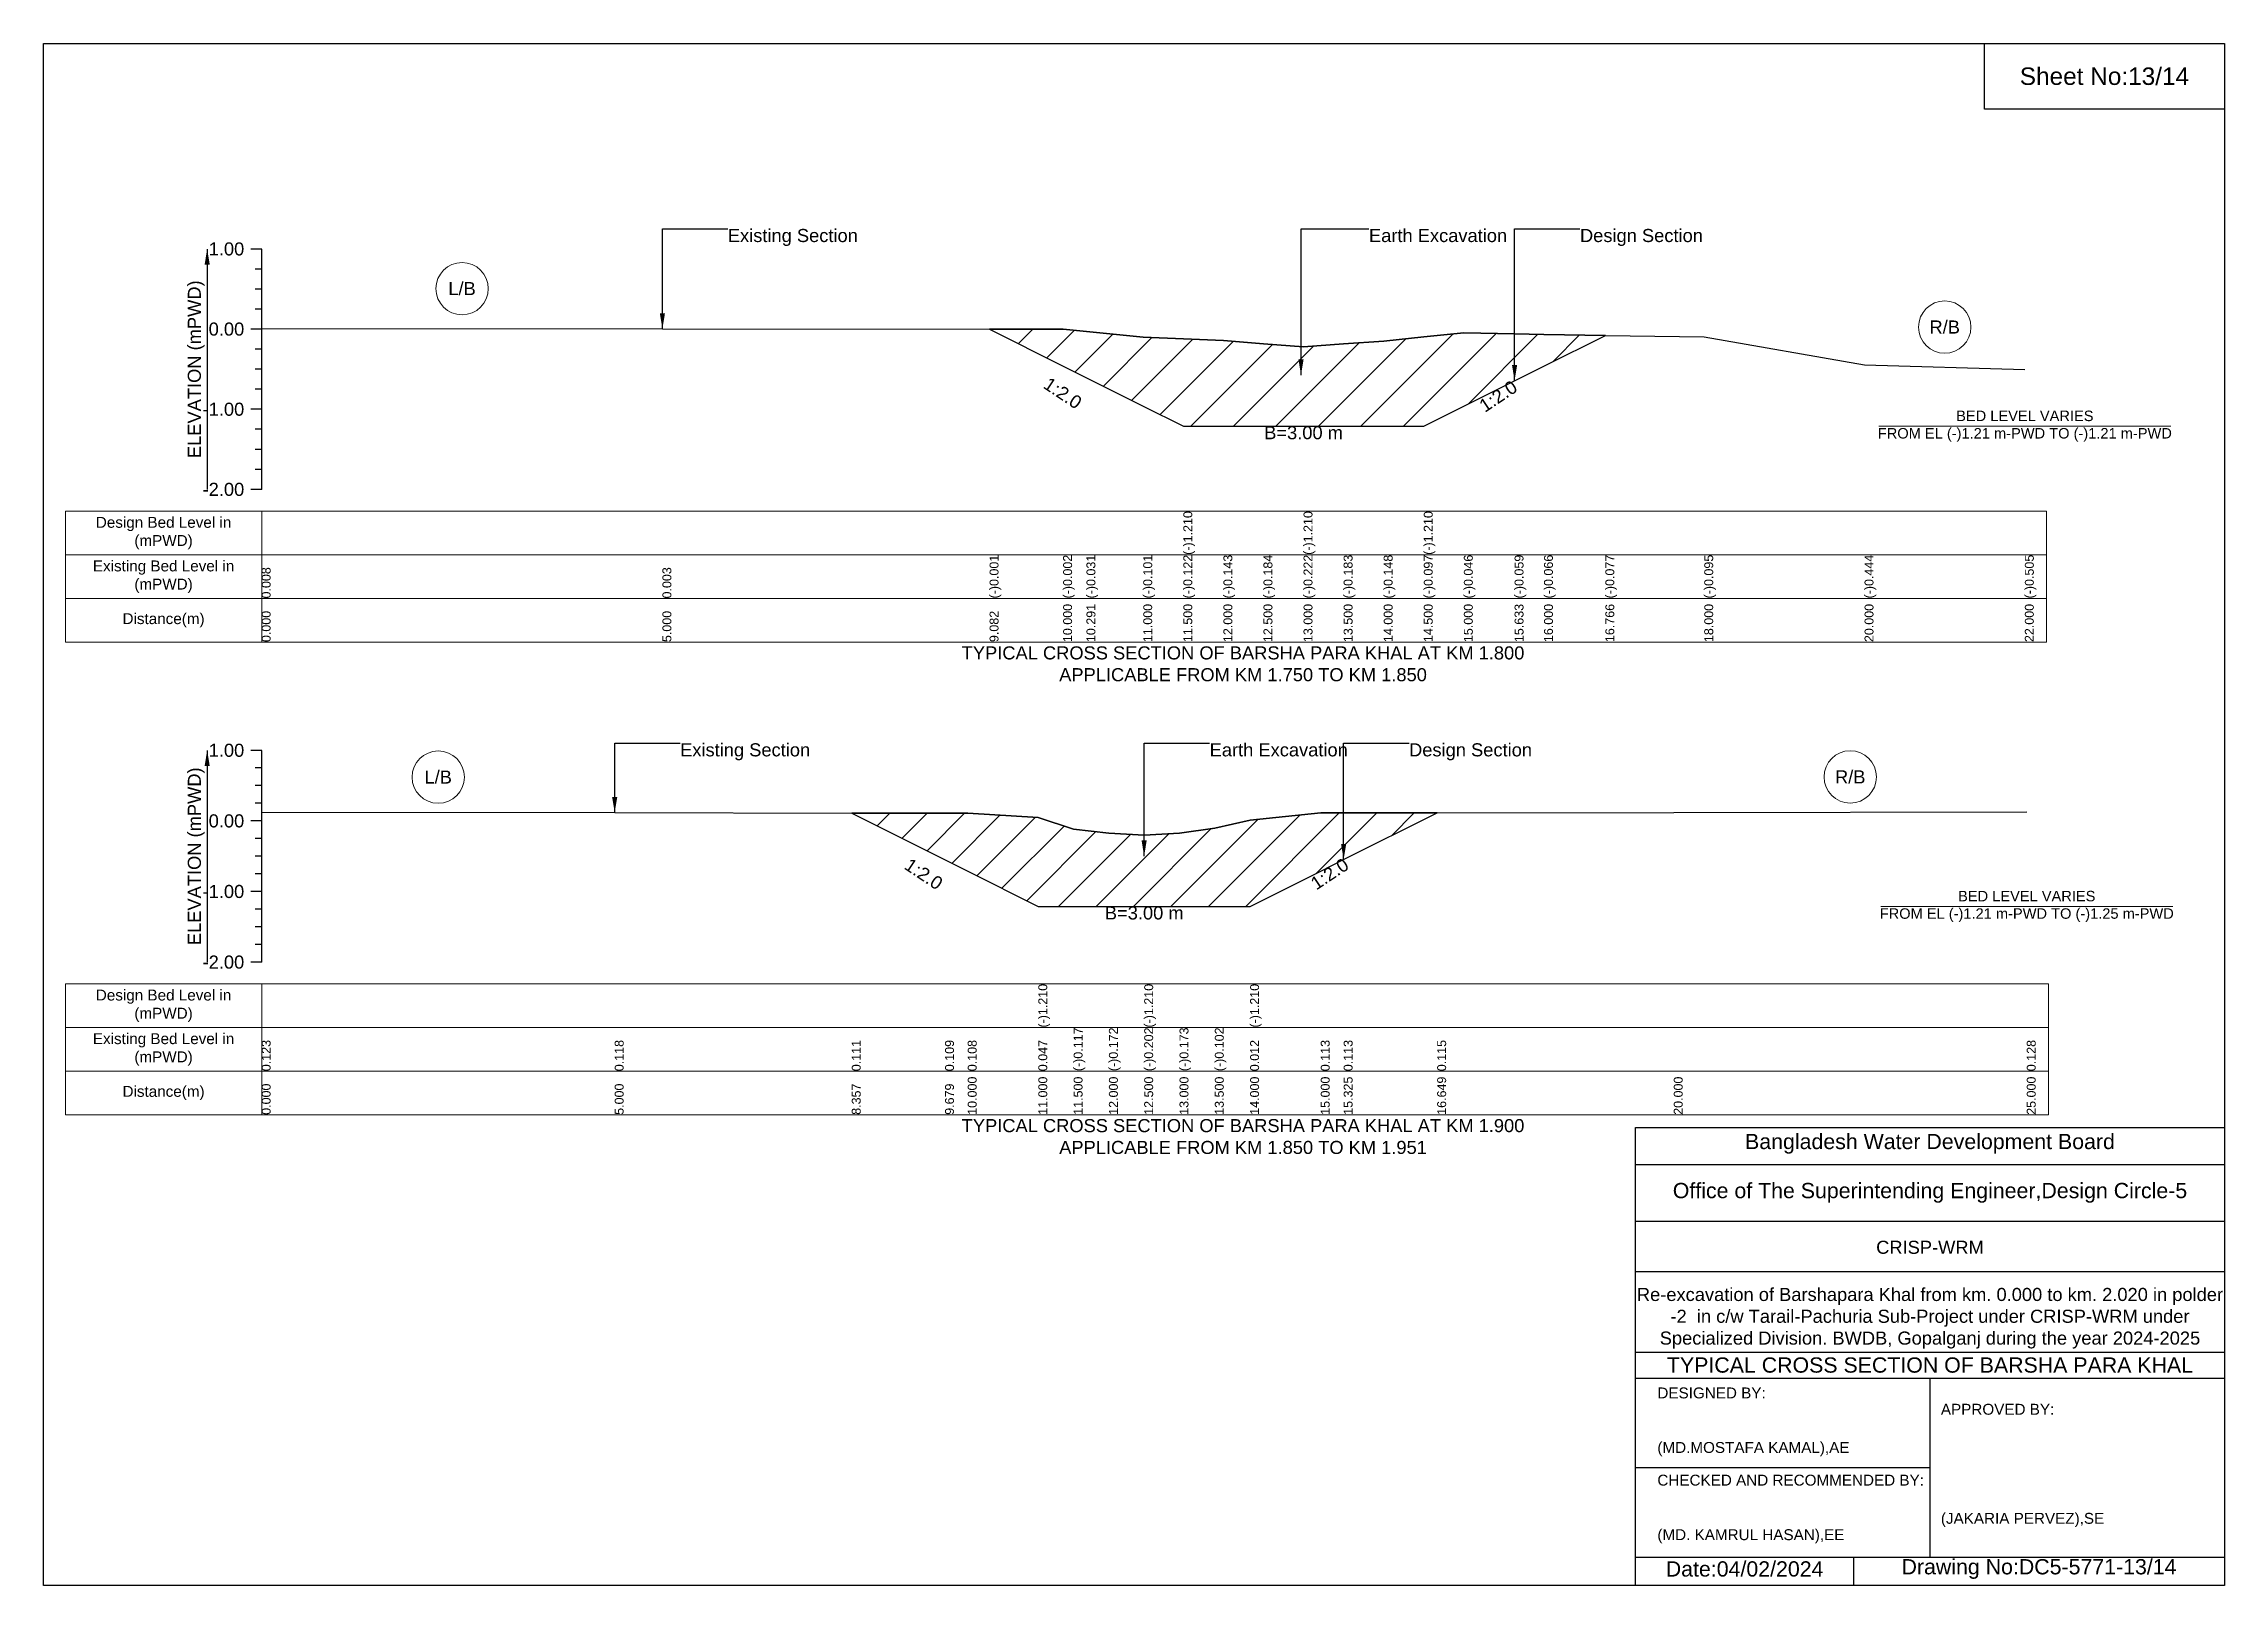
# Model space of a CAD drawing. Header units: inches. Extents: x 91000 to 248000, y -12937 to 0.
# Drawn here: x 220000 to 228000, y -5656 to 0 of the extents above; entities that cross this region are included whole.
import ezdxf

# ---------------------------------------------------------------- set-up
doc = ezdxf.new("R2010")
doc.units = ezdxf.units.IN
doc.header["$LTSCALE"] = 7
doc.header["$MEASUREMENT"] = 0
for name, color, linetype, lineweight in [('Cross section Data Border', 7, 'Continuous', 9), ('Cross Section Labels', 7, 'Continuous', 9), ('Existing_Bed_Level for Xsection', 7, 'Continuous', 25)]:
    doc.layers.add(name, color=color, linetype=linetype, lineweight=lineweight)
doc.styles.get("Standard").update_dxf_attribs({"font": 'arial.ttf'})
doc.dimstyles.get("Standard").update_dxf_attribs({"dimtxt": 0.18, "dimasz": 0.18, "dimexe": 0.18, "dimexo": 0.0625, "dimgap": 0.09, "dimtad": 0, "dimtih": 1, "dimtoh": 1, "dimdec": 4, "dimzin": 0, "dimdsep": 46, "dimtxsty": 'Standard', "dimcen": 0.09, "dimadec": 0, "dimazin": 0, "dimtfac": 1, "dimtdec": 4, "dimtofl": 0, "dimtmove": 0, "dimatfit": 3, "dimfxl": 1, "dimtolj": 1, "dimtzin": 0, "dimarcsym": 0})

msp = doc.modelspace()

# ---------------------------------------------------------------- texts
at = {"attachment_point": 5}
for s, insert, char_height in [('Sheet No:13/14', (227560, -120), 64), ('Bangladesh Water Development Board', (226920, -4036), 56), ('Office of The Superintending Engineer,Design Circle-5', (226920, -4216), 56)]:
    msp.add_mtext(s, dxfattribs=dict(at, insert=insert, char_height=char_height))
for s, insert, char_height, width, attachment_point in [('CRISP-WRM', (226920, -4416), 48, 2240, 5), ('Re-excavation of Barshapara Khal from km. 0.000 to km. 2.020 in polder -2  in c/w Tarail-Pachuria Sub-Project under CRISP-WRM under Specialized Division. BWDB, Gopalganj during the year 2024-2025', (226920, -4676), 48, 2160, 5), ('TYPICAL CROSS SECTION OF BARSHA PARA KHAL', (226920, -4848), 56, 2240, 5), ('DESIGNED BY:^J^J^J(MD.MOSTAFA KAMAL),AE', (225920, -5056), 40, 1120, 4), ('APPROVED BY:^J^J^J^J^J^J(JAKARIA PERVEZ),SE', (226960, -5216), 40, 1120, 4), ('CHECKED AND RECOMMENDED BY:^J^J^J(MD. KAMRUL HASAN),EE', (225920, -5376), 40, 1120, 4), ('Date:04/02/2024', (226240, -5596), 56, 1120, 5), ('Drawing No:DC5-5771-13/14', (227320, -5596), 56, 1760, 5)]:
    msp.add_mtext(s, dxfattribs=dict(insert=insert, char_height=char_height, width=width, attachment_point=attachment_point))
at = {"layer": 'Cross section Data Border', "char_height": 40, "width": 640, "attachment_point": 5}
for s, insert in [('Design Bed Level in (mPWD)', (220440, -1795.5)), ('Existing Bed Level in (mPWD)', (220440, -1955.5)), ('Distance(m)', (220440, -2115.5)), ('Design Bed Level in (mPWD)', (220440, -3529.7)), ('Existing Bed Level in (mPWD)', (220440, -3689.7)), ('Distance(m)', (220440, -3849.7))]:
    msp.add_mtext(s, dxfattribs=dict(at, insert=insert))
at = {"layer": 'Cross Section Labels'}
for s, insert, char_height, attachment_point in [('Existing Section', (222510, -680), 48, 1), ('Earth Excavation', (224862, -680), 48, 1), ('Design Section', (225636.1, -680), 48, 1), ('L/B', (221535, -898.9), 48, 5), ('R/B', (226974, -1040), 48, 5), ('BED LEVEL VARIES ^JFROM EL (-)1.21 m-PWD TO (-)1.21 m-PWD', (227268, -1403.3), 38.4, 5), ('B=3.00 m', (224622, -1403.3), 48, 2), ('TYPICAL CROSS SECTION OF BARSHA PARA KHAL AT KM 1.800^JAPPLICABLE FROM KM 1.750 TO KM 1.850', (224400, -2275.5), 48, 5), ('Existing Section', (222335, -2566.8), 48, 1), ('Earth Excavation', (224277.5, -2566.8), 48, 1), ('Design Section', (225009.1, -2566.8), 48, 1), ('L/B', (221447.5, -2691), 48, 5), ('R/B', (226627.5, -2690.3), 48, 5), ('BED LEVEL VARIES ^JFROM EL (-)1.21 m-PWD TO (-)1.25 m-PWD', (227275, -3165.1), 38.4, 5), ('B=3.00 m', (224037.5, -3165.1), 48, 2), ('TYPICAL CROSS SECTION OF BARSHA PARA KHAL AT KM 1.900^JAPPLICABLE FROM KM 1.850 TO KM 1.951', (224400, -4009.7), 48, 5)]:
    msp.add_mtext(s, dxfattribs=dict(at, insert=insert, char_height=char_height, attachment_point=attachment_point))
at = {"layer": 'Cross Section Labels', "char_height": 48, "attachment_point": 2}
for insert, rotation in [((223752.1, -1262.3), 326.30993), ((225322.6, -1273.5), 33.69007), ((223242, -3026.3), 326.30993), ((224704.3, -3025.9), 33.69007)]:
    msp.add_mtext('1:2.0', dxfattribs=dict(at, insert=insert, rotation=rotation))
at = {"layer": 'Existing_Bed_Level for Xsection', "char_height": 48, "attachment_point": 6}
for s, insert in [('1.00', (220736, -753.5)), ('0.00', (220736, -1047.5)), ('-1.00', (220736, -1341.5)), ('-2.00', (220736, -1635.5)), ('1.00', (220736, -2592.7)), ('0.00', (220736, -2851.7)), ('-1.00', (220736, -3110.7)), ('-2.00', (220736, -3369.7))]:
    msp.add_mtext(s, dxfattribs=dict(at, insert=insert))
at = {"layer": 'Existing_Bed_Level for Xsection', "rotation": 90}
for s, insert, char_height, attachment_point in [('ELEVATION (mPWD)', (220560, -1194.5), 48, 5), ('(-)1.210', (224181, -1875.5), 32.8, 1), ('(-)1.210', (224622, -1875.5), 32.8, 1), ('(-)1.210', (225063, -1875.5), 32.8, 1), ('(-)0.001', (223470.2, -2035.5), 32.8, 1), ('(-)0.002', (223740, -2035.5), 32.8, 1), ('(-)0.031', (223825.6, -2035.5), 32.8, 1), ('(-)0.101', (224034, -2035.5), 32.8, 1), ('(-)0.122', (224181, -2035.5), 32.8, 1), ('(-)0.143', (224328, -2035.5), 32.8, 1), ('(-)0.184', (224475, -2035.5), 32.8, 1), ('(-)0.222', (224622, -2035.5), 32.8, 1), ('(-)0.183', (224769, -2035.5), 32.8, 1), ('(-)0.148', (224916, -2035.5), 32.8, 1), ('(-)0.097', (225063, -2035.5), 32.8, 1), ('(-)0.046', (225210, -2035.5), 32.8, 1), ('(-)0.059', (225396.1, -2035.5), 32.8, 1), ('(-)0.066', (225504, -2035.5), 32.8, 1), ('(-)0.077', (225729.1, -2035.5), 32.8, 1), ('(-)0.095', (226092, -2035.5), 32.8, 1), ('(-)0.444', (226680, -2035.5), 32.8, 1), ('(-)0.505', (227268, -2035.5), 32.8, 1), ('0.008', (220800, -2035.5), 32.8, 1), ('0.003', (222270, -2035.5), 32.8, 1), ('10.000', (223740, -2195.5), 32.8, 1), ('10.291', (223825.6, -2195.5), 32.8, 1), ('11.000', (224034, -2195.5), 32.8, 1), ('11.500', (224181, -2195.5), 32.8, 1), ('12.000', (224328, -2195.5), 32.8, 1), ('12.500', (224475, -2195.5), 32.8, 1), ('13.000', (224622, -2195.5), 32.8, 1), ('13.500', (224769, -2195.5), 32.8, 1), ('14.000', (224916, -2195.5), 32.8, 1), ('14.500', (225063, -2195.5), 32.8, 1), ('15.000', (225210, -2195.5), 32.8, 1), ('15.633', (225396.1, -2195.5), 32.8, 1), ('16.000', (225504, -2195.5), 32.8, 1), ('16.766', (225729.1, -2195.5), 32.8, 1), ('18.000', (226092, -2195.5), 32.8, 1), ('20.000', (226680, -2195.5), 32.8, 1), ('22.000', (227268, -2195.5), 32.8, 1), ('0.000', (220800, -2195.5), 32.8, 1), ('5.000', (222270, -2195.5), 32.8, 1), ('9.082', (223470.2, -2195.5), 32.8, 1), ('ELEVATION (mPWD)', (220560, -2981.2), 48, 5), ('(-)1.210', (223649, -3609.7), 32.8, 1), ('(-)1.210', (224037.5, -3609.7), 32.8, 1), ('(-)1.210', (224426, -3609.7), 32.8, 1), ('0.123', (220800, -3769.7), 32.8, 1), ('0.118', (222095, -3769.7), 32.8, 1), ('0.111', (222964.6, -3769.7), 32.8, 1), ('0.109', (223306.8, -3769.7), 32.8, 1), ('0.108', (223390, -3769.7), 32.8, 1), ('0.047', (223649, -3769.7), 32.8, 1), ('(-)0.117', (223778.5, -3769.7), 32.8, 1), ('(-)0.172', (223908, -3769.7), 32.8, 1), ('(-)0.202', (224037.5, -3769.7), 32.8, 1), ('(-)0.173', (224167, -3769.7), 32.8, 1), ('(-)0.102', (224296.5, -3769.7), 32.8, 1), ('0.012', (224426, -3769.7), 32.8, 1), ('0.113', (224685, -3769.7), 32.8, 1), ('0.113', (224769.1, -3769.7), 32.8, 1), ('0.115', (225112.2, -3769.7), 32.8, 1), ('0.128', (227275, -3769.7), 32.8, 1), ('0.000', (220800, -3929.7), 32.8, 1), ('5.000', (222095, -3929.7), 32.8, 1), ('8.357', (222964.6, -3929.7), 32.8, 1), ('9.679', (223306.8, -3929.7), 32.8, 1), ('10.000', (223390, -3929.7), 32.8, 1), ('11.000', (223649, -3929.7), 32.8, 1), ('11.500', (223778.5, -3929.7), 32.8, 1), ('12.000', (223908, -3929.7), 32.8, 1), ('12.500', (224037.5, -3929.7), 32.8, 1), ('13.000', (224167, -3929.7), 32.8, 1), ('13.500', (224296.5, -3929.7), 32.8, 1), ('14.000', (224426, -3929.7), 32.8, 1), ('15.000', (224685, -3929.7), 32.8, 1), ('15.325', (224769.1, -3929.7), 32.8, 1), ('16.649', (225112.2, -3929.7), 32.8, 1), ('20.000', (225980, -3929.7), 32.8, 1), ('25.000', (227275, -3929.7), 32.8, 1)]:
    msp.add_mtext(s, dxfattribs=dict(at, insert=insert, char_height=char_height, attachment_point=attachment_point))

# ---------------------------------------------------------------- hatches: boundary and pattern name
at = {"layer": 'Existing_Bed_Level for Xsection'}
h = msp.add_hatch(dxfattribs=at)
h.set_pattern_fill('ANSI31', color=256, scale=882, style=0)
h.paths.add_polyline_path([(223470.2, -1047.8), (223740, -1182.8), (223825.6, -1225.6), (224034, -1329.8), (224181, -1403.3), (224328, -1403.3), (224475, -1403.3), (224622, -1403.3), (224769, -1403.3), (224916, -1403.3), (225063, -1403.3), (225210, -1329.8), (225396.1, -1236.7), (225504, -1182.8), (225729.1, -1070.2), (225504, -1066.9), (225396.1, -1064.8), (225210, -1061.1), (225063, -1076), (224916, -1091), (224769, -1101.3), (224622, -1112.8), (224475, -1101.6), (224328, -1089.6), (224181, -1083.4), (224034, -1077.2), (223825.6, -1056.6), (223740, -1048.1)])
h = msp.add_hatch(dxfattribs=at)
h.set_pattern_fill('ANSI31', color=256, scale=777, style=0)
h.set_pattern_definition([(45, (0, 160), (-68.677746, 68.677746), [])])
h.paths.add_polyline_path([(222964.6, -2822.9), (223306.8, -2994), (223390, -3035.6), (223649, -3165.1), (223778.5, -3165.1), (223908, -3165.1), (224037.5, -3165.1), (224167, -3165.1), (224296.5, -3165.1), (224426, -3165.1), (224685, -3035.6), (224769.1, -2993.5), (225112.2, -2822), (224769.1, -2822.3), (224685, -2822.4), (224426, -2848.6), (224296.5, -2878.1), (224167, -2896.5), (224037.5, -2904), (223908, -2896.2), (223778.5, -2882), (223649, -2839.5), (223390, -2823.7), (223306.8, -2823.5)])

# ---------------------------------------------------------------- linework, layer by layer
for points in [[(220000, 0), (228000, 0), (228000, -5656), (220000, -5656)], [(227120, 0), (228000, 0), (228000, -240), (227120, -240)]]:
    msp.add_lwpolyline(points, close=True)
for points in [[(225840, -5656), (225840, -3976), (228000, -3976)], [(225840, -4112), (228000, -4112)], [(225840, -4320), (228000, -4320)], [(225840, -4504), (228000, -4504)], [(225840, -4800), (228000, -4800)], [(225840, -4896), (228000, -4896)], [(226920, -4896), (226920, -5552)], [(225840, -5224), (226920, -5224)], [(225840, -5552), (228000, -5552)], [(226640, -5552), (226640, -5656)]]:
    msp.add_lwpolyline(points)
at = {"layer": 'Cross section Data Border'}
for points in [[(220080, -1715.5), (227348, -1715.5), (227348, -2195.5), (220080, -2195.5)], [(220080, -3449.7), (227355, -3449.7), (227355, -3929.7), (220080, -3929.7)]]:
    msp.add_lwpolyline(points, close=True, dxfattribs=at)
for points in [[(220800, -1715.5), (220800, -2195.5)], [(220080, -1875.5), (227348, -1875.5)], [(220080, -2035.5), (227348, -2035.5)], [(220800, -3449.7), (220800, -3929.7)], [(220080, -3609.7), (227355, -3609.7)], [(220080, -3769.7), (227355, -3769.7)]]:
    msp.add_lwpolyline(points, dxfattribs=at)
at = {"layer": 'Cross Section Labels'}
for points in [[(226732.2, -1403.3), (227803.8, -1403.3)], [(226739.2, -3165.1), (227810.8, -3165.1)]]:
    msp.add_lwpolyline(points, dxfattribs=at)
for centre in [(221535, -898.9), (226974, -1040), (221447.5, -2691), (226627.5, -2690.3)]:
    msp.add_circle(centre, 96, dxfattribs=at)
at = {"layer": 'Existing_Bed_Level for Xsection'}
for points in [[(220800, -753.5), (220760, -753.5)], [(220800, -1635.5), (220800, -1341.5), (220800, -1047.5), (220800, -753.5)], [(220800, -827), (220776, -827)], [(220800, -900.5), (220776, -900.5)], [(220800, -974), (220776, -974)], [(220800, -1047.5), (220760, -1047.5)], [(220800, -1045.2), (222270, -1046.6), (223470.2, -1047.8), (223740, -1048.1), (223825.6, -1056.6), (224034, -1077.2), (224181, -1083.4), (224181, -1083.4), (224328, -1089.6), (224475, -1101.6), (224622, -1112.8), (224622, -1112.8), (224769, -1101.3), (224916, -1091), (225063, -1076), (225063, -1076), (225210, -1061.1), (225396.1, -1064.8), (225504, -1066.9), (225729.1, -1070.2), (226092, -1075.5), (226680, -1178.1), (227268, -1196)], [(220800, -1121), (220776, -1121)], [(220800, -1194.5), (220776, -1194.5)], [(220800, -1268), (220776, -1268)], [(220800, -1341.5), (220760, -1341.5)], [(220800, -1415), (220776, -1415)], [(220800, -1488.5), (220776, -1488.5)], [(220800, -1562), (220776, -1562)], [(220800, -1635.5), (220760, -1635.5)], [(220800, -2592.7), (220760, -2592.7)], [(220800, -3369.7), (220800, -3110.7), (220800, -2851.7), (220800, -2592.7)], [(220800, -2657.4), (220776, -2657.4)], [(220800, -2722.2), (220776, -2722.2)], [(220800, -2786.9), (220776, -2786.9)], [(220800, -2851.7), (220760, -2851.7)], [(220800, -2819.8), (222095, -2821.1), (222964.6, -2822.9), (223306.8, -2823.5), (223390, -2823.7), (223649, -2839.5), (223649, -2839.5), (223778.5, -2882), (223908, -2896.2), (224037.5, -2904), (224037.5, -2904), (224167, -2896.5), (224296.5, -2878.1), (224426, -2848.6), (224426, -2848.6), (224685, -2822.4), (224769.1, -2822.3), (225112.2, -2822), (225980, -2821.1), (227275, -2818.5)], [(220800, -2916.4), (220776, -2916.4)], [(220800, -2981.2), (220776, -2981.2)], [(220800, -3110.7), (220760, -3110.7)], [(220800, -3045.9), (220776, -3045.9)], [(220800, -3175.4), (220776, -3175.4)], [(220800, -3240.2), (220776, -3240.2)], [(220800, -3304.9), (220776, -3304.9)], [(220800, -3369.7), (220760, -3369.7)]]:
    msp.add_lwpolyline(points, dxfattribs=at)
for points in [[(223470.2, -1047.8), (223470.2, -1047.8), (223740, -1182.8), (223825.6, -1225.6), (224034, -1329.8), (224181, -1403.3), (224181, -1403.3), (224328, -1403.3), (224475, -1403.3), (224622, -1403.3), (224622, -1403.3), (224769, -1403.3), (224916, -1403.3), (225063, -1403.3), (225063, -1403.3), (225210, -1329.8), (225396.1, -1236.7), (225504, -1182.8), (225729.1, -1070.2), (225504, -1066.9), (225396.1, -1064.8), (225210, -1061.1), (225063, -1076), (225063, -1076), (224916, -1091), (224769, -1101.3), (224622, -1112.8), (224622, -1112.8), (224475, -1101.6), (224328, -1089.6), (224181, -1083.4), (224181, -1083.4), (224034, -1077.2), (223825.6, -1056.6), (223740, -1048.1), (223470.2, -1047.8)], [(222964.6, -2822.9), (223306.8, -2994), (223390, -3035.6), (223649, -3165.1), (223649, -3165.1), (223778.5, -3165.1), (223908, -3165.1), (224037.5, -3165.1), (224037.5, -3165.1), (224167, -3165.1), (224296.5, -3165.1), (224426, -3165.1), (224426, -3165.1), (224685, -3035.6), (224769.1, -2993.5), (225112.2, -2822), (225112.2, -2822), (225112.2, -2822), (224769.1, -2822.3), (224685, -2822.4), (224426, -2848.6), (224426, -2848.6), (224296.5, -2878.1), (224167, -2896.5), (224037.5, -2904), (224037.5, -2904), (223908, -2896.2), (223778.5, -2882), (223649, -2839.5), (223649, -2839.5), (223390, -2823.7), (223306.8, -2823.5)]]:
    msp.add_lwpolyline(points, close=True, dxfattribs=at)

msp.set_redraw_order([(e.dxf.handle, doc.entitydb.next_handle()) for e in msp.query("TEXT MTEXT ATTDEF DIMENSION ARC_DIMENSION")])  # texts and dimensions are drawn at this point

# ---------------------------------------------------------------- leaders
at = {"layer": 'Cross Section Labels', "annotation_type": 0, "has_hookline": 1, "hookline_direction": 0}
for points, text_width in [([(222270, -1046.6), (222270, -680), (222509.9, -680)], 467.2), ([(224612.7, -1216), (224612.7, -680), (224861.9, -680)], 497), ([(225396.1, -1236.7), (225396.1, -680), (225636, -680)], 441.2), ([(222095, -2821.1), (222095, -2566.8), (222334.9, -2566.8)], 467.2), ([(224037.2, -2980.7), (224037.2, -2566.8), (224277.4, -2566.8)], 497), ([(224769.1, -2993.5), (224769.1, -2566.8), (225009, -2566.8)], 441.2)]:
    msp.add_leader(points, dimstyle='Standard', override={"dimasz": 57.6}, dxfattribs=dict(at, text_width=text_width))
at = {"layer": 'Existing_Bed_Level for Xsection'}
for points in [[(220600, -753.5), (220600, -1635.5)], [(220600, -2592.7), (220600, -3369.7)]]:
    msp.add_leader(points, dimstyle='Standard', override={"dimasz": 57.6}, dxfattribs=at)

doc.saveas('drawing.dxf')
